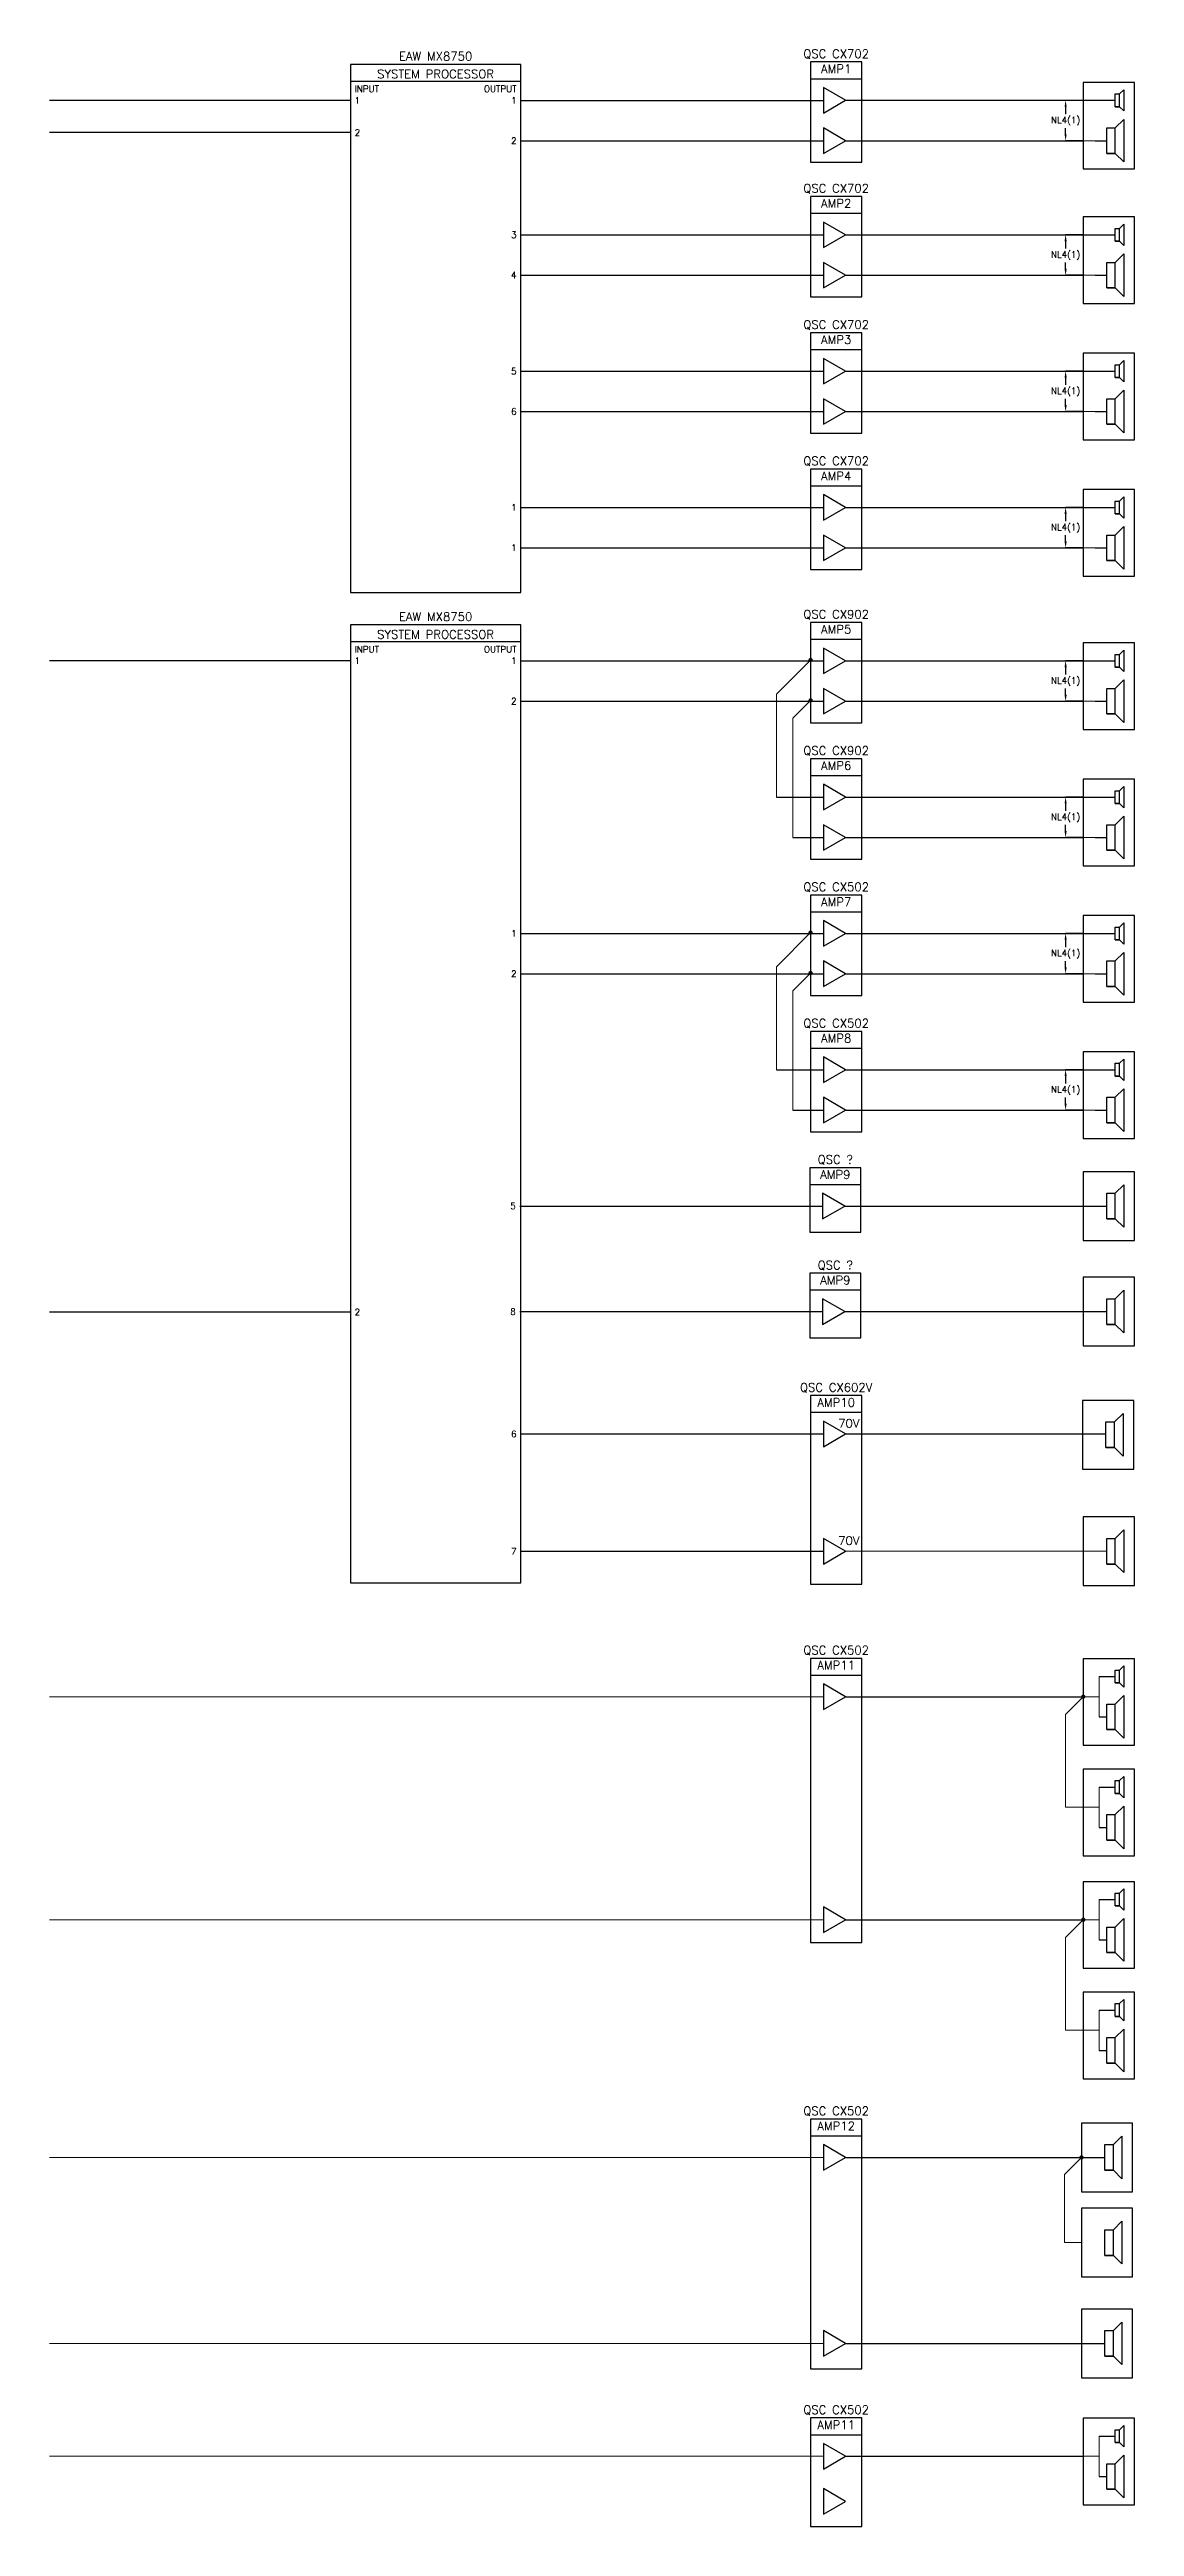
# Model space of a CAD drawing. Header units: inches. Extents: x 11.3 to 61.8, y -46.9 to -8.8.
# Drawn here: x 44.12 to 60.03, y -45.43 to -9.09 of the extents above; entities that cross this region are included whole.
import ezdxf
from ezdxf.enums import TextEntityAlignment as Align

# ---------------------------------------------------------------- set-up
doc = ezdxf.new("R2010")
doc.units = ezdxf.units.IN
doc.header["$MEASUREMENT"] = 0
for name, color, linetype in [('0-text', 2, 'Continuous'), ('AV-CONNECT', 6, 'Continuous'), ('AV-EQUIP', 3, 'Continuous'), ('AV-TXTLT', 121, 'Continuous')]:
    doc.layers.add(name, color=color, linetype=linetype)
doc.styles.add('romans', font='romans.shx')
doc.dimstyles.new('AV-FUNCTIONAL', dxfattribs={"dimtxt": 0.09375, "dimasz": 0.09375, "dimexe": 0, "dimexo": 0, "dimgap": 0.03125, "dimtad": 0, "dimtih": 1, "dimtoh": 1, "dimdec": 4, "dimzin": 0, "dimdsep": 46, "dimtxsty": 'romans', "dimcen": 0.03125, "dimadec": 0, "dimazin": 0, "dimtfac": 1, "dimtdec": 4, "dimtofl": 0, "dimtmove": 0, "dimatfit": 3, "dimfxl": 1, "dimtolj": 1, "dimtzin": 0, "dimarcsym": 0})

msp = doc.modelspace()

# ---------------------------------------------------------------- texts
at = {"layer": '0-text', "style": 'romans'}
for s, p in [('EAW MX8750', (49.78258, -9.29102)), ('QSC CX702', (55.65758, -9.25519)), ('QSC CX702', (55.65758, -11.22852)), ('QSC CX702', (55.65758, -13.22852)), ('QSC CX702', (55.65758, -15.22852)), ('EAW MX8750', (49.78258, -17.51397)), ('QSC CX902', (55.65758, -17.47852)), ('QSC CX902', (55.65758, -19.47852)), ('QSC CX502', (55.65758, -21.47852)), ('QSC CX502', (55.65758, -23.47852)), ('QSC ?', (55.64533, -25.47852)), ('QSC ?', (55.64533, -27.0276)), ('QSC CX602V', (55.65758, -28.82266)), ('QSC CX502', (55.65758, -32.67741)), ('QSC CX502', (55.65758, -39.43759)), ('QSC CX502', (55.65758, -43.82283))]:
    msp.add_text(s, height=0.125, dxfattribs=at).set_placement(p, align=Align.BOTTOM_CENTER)
at = {"layer": 'AV-TXTLT', "style": 'romans'}
for p in [(48.59508, -9.66922), (48.59508, -17.89217)]:
    msp.add_text('INPUT', height=0.09375, dxfattribs=at).set_placement(p, align=Align.MIDDLE_LEFT)
for p in [(50.97008, -9.66922), (50.97008, -17.89217)]:
    msp.add_text('OUTPUT', height=0.09375, dxfattribs=at).set_placement(p, align=Align.MIDDLE_RIGHT)
for s, insert, char_height, width, attachment_point in [('SYSTEM PROCESSOR', (49.78258, -9.38922), 0.125, 2.2738, 2), ('AMP1', (55.65758, -9.31316), 0.125, 0.8040677, 2), ('1', (48.59508, -9.83814), 0.09375, 1.143, 4), ('1', (50.97008, -9.83814), 0.09375, 1.125, 6), ('2', (48.59508, -10.31109), 0.09375, 1.143, 4), ('2', (50.97008, -10.42986), 0.09375, 1.125, 6), ('AMP2', (55.65758, -11.28648), 0.125, 0.8040677, 2), ('3', (50.97008, -11.81109), 0.09375, 1.125, 6), ('4', (50.97008, -12.40319), 0.09375, 1.125, 6), ('AMP3', (55.65758, -13.28648), 0.125, 0.8040677, 2), ('5', (50.97008, -13.81109), 0.09375, 1.125, 6), ('6', (50.97008, -14.40319), 0.09375, 1.125, 6), ('AMP4', (55.65758, -15.28648), 0.125, 0.8040677, 2), ('1', (50.97008, -15.81109), 0.09375, 1.125, 6), ('1', (50.97008, -16.40319), 0.09375, 1.125, 6), ('SYSTEM PROCESSOR', (49.78258, -17.61217), 0.125, 2.2738, 2), ('AMP5', (55.65758, -17.53648), 0.125, 0.8040677, 2), ('1', (48.59508, -18.06109), 0.09375, 1.143, 4), ('1', (50.97008, -18.06109), 0.09375, 1.125, 6), ('2', (50.97008, -18.65319), 0.09375, 1.125, 6), ('AMP6', (55.65758, -19.53648), 0.125, 0.8040677, 2), ('AMP7', (55.65758, -21.53648), 0.125, 0.8040677, 2), ('1', (50.97008, -22.06109), 0.09375, 1.125, 6), ('2', (50.97008, -22.65319), 0.09375, 1.125, 6), ('AMP8', (55.65758, -23.53648), 0.125, 0.8040677, 2), ('AMP9', (55.64533, -25.53648), 0.125, 0.8040677, 2), ('5', (50.95783, -26.06109), 0.09375, 1.125, 6), ('AMP9', (55.64533, -27.08556), 0.125, 0.8040677, 2), ('2', (48.59508, -27.61597), 0.09375, 1.143, 4), ('8', (50.95783, -27.61017), 0.09375, 1.125, 6), ('AMP10', (55.65758, -28.88062), 0.125, 0.8040677, 2), ('6', (50.97008, -29.40524), 0.09375, 1.125, 6), ('70V', (55.84319, -29.18649), 0.125, 0.8040677, 2), ('7', (50.97008, -31.12641), 0.09375, 1.125, 6), ('70V', (55.84319, -30.90766), 0.125, 0.8040677, 2), ('AMP11', (55.65758, -32.73537), 0.125, 0.8040677, 2), ('AMP12', (55.65758, -39.49555), 0.125, 0.8040677, 2), ('AMP11', (55.65758, -43.88079), 0.125, 0.8040677, 2)]:
    msp.add_mtext(s, dxfattribs=dict(at, insert=insert, char_height=char_height, width=width, attachment_point=attachment_point))

# ---------------------------------------------------------------- blocks, each defined once
blk = doc.blocks.new('AV-ldspk-1')
at = {"layer": 'AV-EQUIP'}
blk.add_lwpolyline([(0, -0.1875), (0, 0.1875), (0.125, 0.1875), (0.25, 0.3125), (0.25, -0.3125), (0.125, -0.1875), (0, -0.1875), (0.125, -0.1875), (0.125, 0.1875)], dxfattribs=at)
blk = doc.blocks.new('*D81')
at = {"layer": 'AV-TXTLT', "color": 0, "lineweight": -2, "transparency": 16777216}
for p, q in [((59.283, -18.061), (59.023, -18.061)), ((59.023, -18.155), (59.023, -18.263)), ((59.023, -18.559), (59.023, -18.468)), ((59.283, -18.653), (59.023, -18.653))]:
    blk.add_line(p, q, dxfattribs=at)
at = {"layer": 'AV-TXTLT', "color": 0, "lineweight": 15, "transparency": 16777216}
for points in [[(59.007, -18.155), (59.039, -18.155), (59.023, -18.061)], [(59.007, -18.559), (59.039, -18.559), (59.023, -18.653)]]:
    blk.add_solid(points, dxfattribs=at)
at = {"layer": 'Defpoints', "color": 0, "lineweight": 15, "transparency": 16777216}
for p in [(59.023, -18.061), (59.283, -18.061), (59.283, -18.653)]:
    blk.add_point(p, dxfattribs=at)
at = {"layer": 'AV-TXTLT', "color": 0, "transparency": 16777216, "insert": (59.023, -18.366), "char_height": 0.0938, "attachment_point": 5, "style": 'romans'}
blk.add_mtext('\\A1;NL4(1)', dxfattribs=at)
blk = doc.blocks.new('*D82')
at = {"layer": 'AV-TXTLT', "color": 0, "lineweight": -2, "transparency": 16777216}
for p, q in [((59.283, -20.061), (59.023, -20.061)), ((59.023, -20.155), (59.023, -20.263)), ((59.023, -20.559), (59.023, -20.468)), ((59.283, -20.653), (59.023, -20.653))]:
    blk.add_line(p, q, dxfattribs=at)
at = {"layer": 'AV-TXTLT', "color": 0, "lineweight": 15, "transparency": 16777216}
for points in [[(59.007, -20.155), (59.039, -20.155), (59.023, -20.061)], [(59.007, -20.559), (59.039, -20.559), (59.023, -20.653)]]:
    blk.add_solid(points, dxfattribs=at)
at = {"layer": 'Defpoints', "color": 0, "lineweight": 15, "transparency": 16777216}
for p in [(59.023, -20.061), (59.283, -20.061), (59.283, -20.653)]:
    blk.add_point(p, dxfattribs=at)
at = {"layer": 'AV-TXTLT', "color": 0, "transparency": 16777216, "insert": (59.023, -20.366), "char_height": 0.0938, "attachment_point": 5, "style": 'romans'}
blk.add_mtext('\\A1;NL4(1)', dxfattribs=at)
blk = doc.blocks.new('*D83')
at = {"layer": 'AV-TXTLT', "color": 0, "lineweight": -2, "transparency": 16777216}
for p, q in [((59.283, -22.061), (59.023, -22.061)), ((59.023, -22.155), (59.023, -22.263)), ((59.023, -22.559), (59.023, -22.468)), ((59.283, -22.653), (59.023, -22.653))]:
    blk.add_line(p, q, dxfattribs=at)
at = {"layer": 'AV-TXTLT', "color": 0, "lineweight": 15, "transparency": 16777216}
for points in [[(59.007, -22.155), (59.039, -22.155), (59.023, -22.061)], [(59.007, -22.559), (59.039, -22.559), (59.023, -22.653)]]:
    blk.add_solid(points, dxfattribs=at)
at = {"layer": 'Defpoints', "color": 0, "lineweight": 15, "transparency": 16777216}
for p in [(59.023, -22.061), (59.283, -22.061), (59.283, -22.653)]:
    blk.add_point(p, dxfattribs=at)
at = {"layer": 'AV-TXTLT', "color": 0, "transparency": 16777216, "insert": (59.023, -22.366), "char_height": 0.0938, "attachment_point": 5, "style": 'romans'}
blk.add_mtext('\\A1;NL4(1)', dxfattribs=at)
blk = doc.blocks.new('*D84')
at = {"layer": 'AV-TXTLT', "color": 0, "lineweight": -2, "transparency": 16777216}
for p, q in [((59.283, -24.061), (59.023, -24.061)), ((59.023, -24.155), (59.023, -24.263)), ((59.023, -24.559), (59.023, -24.468)), ((59.283, -24.653), (59.023, -24.653))]:
    blk.add_line(p, q, dxfattribs=at)
at = {"layer": 'AV-TXTLT', "color": 0, "lineweight": 15, "transparency": 16777216}
for points in [[(59.007, -24.155), (59.039, -24.155), (59.023, -24.061)], [(59.007, -24.559), (59.039, -24.559), (59.023, -24.653)]]:
    blk.add_solid(points, dxfattribs=at)
at = {"layer": 'Defpoints', "color": 0, "lineweight": 15, "transparency": 16777216}
for p in [(59.023, -24.061), (59.283, -24.061), (59.283, -24.653)]:
    blk.add_point(p, dxfattribs=at)
at = {"layer": 'AV-TXTLT', "color": 0, "transparency": 16777216, "insert": (59.023, -24.366), "char_height": 0.0938, "attachment_point": 5, "style": 'romans'}
blk.add_mtext('\\A1;NL4(1)', dxfattribs=at)
blk = doc.blocks.new('*D85')
at = {"layer": 'AV-TXTLT', "color": 0, "lineweight": -2, "transparency": 16777216}
for p, q in [((59.283, -9.838), (59.023, -9.838)), ((59.023, -9.932), (59.023, -10.04)), ((59.023, -10.336), (59.023, -10.245)), ((59.283, -10.43), (59.023, -10.43))]:
    blk.add_line(p, q, dxfattribs=at)
at = {"layer": 'AV-TXTLT', "color": 0, "lineweight": 15, "transparency": 16777216}
for points in [[(59.007, -9.932), (59.039, -9.932), (59.023, -9.838)], [(59.007, -10.336), (59.039, -10.336), (59.023, -10.43)]]:
    blk.add_solid(points, dxfattribs=at)
at = {"layer": 'Defpoints', "color": 0, "lineweight": 15, "transparency": 16777216}
for p in [(59.023, -9.838), (59.283, -9.838), (59.283, -10.43)]:
    blk.add_point(p, dxfattribs=at)
at = {"layer": 'AV-TXTLT', "color": 0, "transparency": 16777216, "insert": (59.023, -10.142), "char_height": 0.0938, "attachment_point": 5, "style": 'romans'}
blk.add_mtext('\\A1;NL4(1)', dxfattribs=at)
blk = doc.blocks.new('*D86')
at = {"layer": 'AV-TXTLT', "color": 0, "lineweight": -2, "transparency": 16777216}
for p, q in [((59.283, -11.811), (59.023, -11.811)), ((59.023, -11.905), (59.023, -12.013)), ((59.023, -12.309), (59.023, -12.218)), ((59.283, -12.403), (59.023, -12.403))]:
    blk.add_line(p, q, dxfattribs=at)
at = {"layer": 'AV-TXTLT', "color": 0, "lineweight": 15, "transparency": 16777216}
for points in [[(59.007, -11.905), (59.039, -11.905), (59.023, -11.811)], [(59.007, -12.309), (59.039, -12.309), (59.023, -12.403)]]:
    blk.add_solid(points, dxfattribs=at)
at = {"layer": 'Defpoints', "color": 0, "lineweight": 15, "transparency": 16777216}
for p in [(59.023, -11.811), (59.283, -11.811), (59.283, -12.403)]:
    blk.add_point(p, dxfattribs=at)
at = {"layer": 'AV-TXTLT', "color": 0, "transparency": 16777216, "insert": (59.023, -12.116), "char_height": 0.0938, "attachment_point": 5, "style": 'romans'}
blk.add_mtext('\\A1;NL4(1)', dxfattribs=at)
blk = doc.blocks.new('*D87')
at = {"layer": 'AV-TXTLT', "color": 0, "lineweight": -2, "transparency": 16777216}
for p, q in [((59.283, -13.811), (59.023, -13.811)), ((59.023, -13.905), (59.023, -14.013)), ((59.023, -14.309), (59.023, -14.218)), ((59.283, -14.403), (59.023, -14.403))]:
    blk.add_line(p, q, dxfattribs=at)
at = {"layer": 'AV-TXTLT', "color": 0, "lineweight": 15, "transparency": 16777216}
for points in [[(59.007, -13.905), (59.039, -13.905), (59.023, -13.811)], [(59.007, -14.309), (59.039, -14.309), (59.023, -14.403)]]:
    blk.add_solid(points, dxfattribs=at)
at = {"layer": 'Defpoints', "color": 0, "lineweight": 15, "transparency": 16777216}
for p in [(59.023, -13.811), (59.283, -13.811), (59.283, -14.403)]:
    blk.add_point(p, dxfattribs=at)
at = {"layer": 'AV-TXTLT', "color": 0, "transparency": 16777216, "insert": (59.023, -14.116), "char_height": 0.0938, "attachment_point": 5, "style": 'romans'}
blk.add_mtext('\\A1;NL4(1)', dxfattribs=at)
blk = doc.blocks.new('*D88')
at = {"layer": 'AV-TXTLT', "color": 0, "lineweight": -2, "transparency": 16777216}
for p, q in [((59.283, -15.811), (59.023, -15.811)), ((59.023, -15.905), (59.023, -16.013)), ((59.023, -16.309), (59.023, -16.218)), ((59.283, -16.403), (59.023, -16.403))]:
    blk.add_line(p, q, dxfattribs=at)
at = {"layer": 'AV-TXTLT', "color": 0, "lineweight": 15, "transparency": 16777216}
for points in [[(59.007, -15.905), (59.039, -15.905), (59.023, -15.811)], [(59.007, -16.309), (59.039, -16.309), (59.023, -16.403)]]:
    blk.add_solid(points, dxfattribs=at)
at = {"layer": 'Defpoints', "color": 0, "lineweight": 15, "transparency": 16777216}
for p in [(59.023, -15.811), (59.283, -15.811), (59.283, -16.403)]:
    blk.add_point(p, dxfattribs=at)
at = {"layer": 'AV-TXTLT', "color": 0, "transparency": 16777216, "insert": (59.023, -16.116), "char_height": 0.0938, "attachment_point": 5, "style": 'romans'}
blk.add_mtext('\\A1;NL4(1)', dxfattribs=at)

# ---------------------------------------------------------------- dimensions: what is measured, and where the dimension line sits
at = {"layer": 'AV-TXTLT'}
for base, p1, p2, picture, middle in [((59.02308, -9.83777), (59.28258, -10.42986), (59.28258, -9.83777), '*D85', (59.02308, -10.14232)), ((59.02308, -11.81109), (59.28258, -12.40319), (59.28258, -11.81109), '*D86', (59.02308, -12.11565)), ((59.02308, -13.81109), (59.28258, -14.40319), (59.28258, -13.81109), '*D87', (59.02308, -14.11565)), ((59.02308, -15.81109), (59.28258, -16.40319), (59.28258, -15.81109), '*D88', (59.02308, -16.11565)), ((59.02308, -18.06109), (59.28258, -18.65319), (59.28258, -18.06109), '*D81', (59.02308, -18.36565)), ((59.02308, -20.06109), (59.28258, -20.65319), (59.28258, -20.06109), '*D82', (59.02308, -20.36565)), ((59.02308, -22.06109), (59.28258, -22.65319), (59.28258, -22.06109), '*D83', (59.02308, -22.36565)), ((59.02308, -24.06109), (59.28258, -24.65319), (59.28258, -24.06109), '*D84', (59.02308, -24.36565))]:
    dim = msp.add_linear_dim(base=base, p1=p1, p2=p2, angle=90, text='NL4(1)', dimstyle='AV-FUNCTIONAL', dxfattribs=at)
    dim.commit()
    dim.dimension.update_dxf_attribs({"geometry": picture, "text_midpoint": middle, "dimtype": 160})

# ---------------------------------------------------------------- linework, layer by layer
at = {"layer": 'AV-CONNECT'}
for p, q in [((48.53258, -9.83814), (44.1207, -9.83814)), ((48.53258, -9.83814), (48.28258, -9.83814)), ((51.03258, -9.83814), (55.47008, -9.83814)), ((55.79484, -9.83777), (59.28258, -9.83777)), ((59.28258, -9.83777), (59.7514, -9.83777)), ((48.53258, -10.31109), (44.1207, -10.31109)), ((48.53258, -10.31109), (48.28258, -10.31109)), ((51.03258, -10.42986), (55.47008, -10.42986)), ((55.79484, -10.42986), (59.28258, -10.42986)), ((59.45449, -10.42986), (59.6264, -10.42986)), ((51.03258, -11.81109), (55.47008, -11.81109)), ((55.79484, -11.81109), (59.28258, -11.81109)), ((59.28258, -11.81109), (59.7514, -11.81109)), ((51.03258, -12.40319), (55.47008, -12.40319)), ((55.79484, -12.40319), (59.28258, -12.40319)), ((59.45449, -12.40319), (59.6264, -12.40319)), ((51.03258, -13.81109), (55.47008, -13.81109)), ((55.79484, -13.81109), (59.28258, -13.81109)), ((59.28258, -13.81109), (59.7514, -13.81109)), ((51.03258, -14.40319), (55.47008, -14.40319)), ((55.79484, -14.40319), (59.28258, -14.40319)), ((59.45449, -14.40319), (59.6264, -14.40319)), ((51.03258, -15.81109), (55.47008, -15.81109)), ((55.79484, -15.81109), (59.28258, -15.81109)), ((59.28258, -15.81109), (59.7514, -15.81109)), ((51.03258, -16.40319), (55.47008, -16.40319)), ((55.79484, -16.40319), (59.28258, -16.40319)), ((59.45449, -16.40319), (59.6264, -16.40319)), ((48.53258, -18.06109), (44.1207, -18.06109)), ((51.03258, -18.06109), (54.47008, -18.06109)), ((54.47008, -18.06109), (55.47008, -18.06109)), ((55.28258, -18.05005), (54.78258, -18.55005)), ((55.79484, -18.06109), (59.28258, -18.06109)), ((59.28258, -18.06109), (59.7514, -18.06109)), ((51.03258, -18.65319), (51.28259, -18.65319)), ((51.28259, -18.65319), (55.47008, -18.65319)), ((55.28258, -18.64214), (55.02053, -18.90419)), ((55.79484, -18.65319), (59.28258, -18.65319)), ((59.45449, -18.65319), (59.6264, -18.65319)), ((54.78258, -20.06109), (55.47008, -20.06109)), ((55.79484, -20.06109), (59.28258, -20.06109)), ((59.28258, -20.06109), (59.7514, -20.06109)), ((55.02053, -20.65319), (55.47008, -20.65319)), ((55.79484, -20.65319), (59.28258, -20.65319)), ((59.45449, -20.65319), (59.6264, -20.65319)), ((51.03258, -22.06109), (54.47008, -22.06109)), ((54.47008, -22.06109), (55.47008, -22.06109)), ((55.28258, -22.05005), (54.78258, -22.55005)), ((55.79484, -22.06109), (59.28258, -22.06109)), ((59.28258, -22.06109), (59.7514, -22.06109)), ((51.03258, -22.65319), (51.28259, -22.65319)), ((51.28259, -22.65319), (55.47008, -22.65319)), ((55.28258, -22.64214), (55.02053, -22.90419)), ((55.79484, -22.65319), (59.28258, -22.65319)), ((59.45449, -22.65319), (59.6264, -22.65319)), ((54.78258, -24.06109), (55.47008, -24.06109)), ((55.79484, -24.06109), (59.28258, -24.06109)), ((59.28258, -24.06109), (59.7514, -24.06109)), ((55.02053, -24.65319), (55.47008, -24.65319)), ((55.79484, -24.65319), (59.28258, -24.65319)), ((59.45449, -24.65319), (59.6264, -24.65319)), ((51.02033, -26.06109), (54.45783, -26.06109)), ((54.45783, -26.06109), (55.45783, -26.06109)), ((55.78258, -26.06109), (59.6264, -26.06109)), ((48.53258, -27.61597), (44.1207, -27.61597)), ((51.02033, -27.61017), (54.45783, -27.61017)), ((54.45783, -27.61017), (55.45783, -27.61017)), ((55.78258, -27.61017), (59.6264, -27.61017)), ((51.03258, -29.40524), (55.47008, -29.40524)), ((55.79484, -29.40524), (59.61535, -29.40524)), ((51.03258, -31.12641), (55.47008, -31.12641)), ((59.51699, -32.96394), (59.7514, -32.96394)), ((55.79484, -33.25999), (59.28258, -33.25999)), ((59.28258, -33.25999), (59.02053, -33.52204)), ((59.51699, -33.55603), (59.6264, -33.55603)), ((59.51699, -34.58556), (59.7514, -34.58556)), ((59.51699, -35.17765), (59.6264, -35.17765)), ((59.51699, -36.23604), (59.7514, -36.23604)), ((55.79484, -36.53209), (59.28258, -36.53209)), ((59.28258, -36.53209), (59.02053, -36.79414)), ((59.51699, -36.82814), (59.6264, -36.82814)), ((59.51699, -37.85766), (59.7514, -37.85766)), ((59.51699, -38.44976), (59.6264, -38.44976)), ((55.79484, -40.02016), (59.59973, -40.02016)), ((59.26696, -40.00912), (59.00491, -40.27117)), ((55.79484, -42.74813), (59.59973, -42.74813)), ((59.51699, -44.10935), (59.7514, -44.10935)), ((55.79484, -44.4054), (59.28258, -44.4054)), ((59.51699, -44.70145), (59.6264, -44.70145))]:
    msp.add_line(p, q, dxfattribs=at)
at = {"layer": 'AV-CONNECT', "lineweight": 15}
for p, q in [((59.28258, -10.42986), (59.45449, -10.42986)), ((59.28258, -12.40319), (59.45449, -12.40319)), ((59.28258, -14.40319), (59.45449, -14.40319)), ((59.28258, -16.40319), (59.45449, -16.40319)), ((54.78258, -20.06109), (54.78258, -18.55005)), ((59.28258, -18.65319), (59.45449, -18.65319)), ((55.02053, -18.90419), (55.02053, -20.65319)), ((59.28258, -20.65319), (59.45449, -20.65319)), ((54.78258, -24.06109), (54.78258, -22.55005)), ((59.28258, -22.65319), (59.45449, -22.65319)), ((55.02053, -22.90419), (55.02053, -24.65319)), ((59.28258, -24.65319), (59.45449, -24.65319)), ((55.79484, -31.12641), (58.52033, -31.12641)), ((58.52033, -31.12641), (59.6264, -31.12641)), ((59.51699, -32.96394), (59.51699, -33.55603)), ((55.47008, -33.25999), (44.1207, -33.25999)), ((59.51699, -33.25999), (59.28258, -33.25999)), ((59.02053, -33.52204), (59.02053, -34.88161)), ((59.02053, -34.88161), (59.28258, -34.88161)), ((59.51699, -34.88161), (59.28258, -34.88161)), ((59.51699, -34.58556), (59.51699, -35.17765)), ((59.51699, -36.23604), (59.51699, -36.82814)), ((55.47008, -36.53209), (44.1207, -36.53209)), ((59.51699, -36.53209), (59.28258, -36.53209)), ((59.02053, -36.79414), (59.02053, -38.15371)), ((59.02053, -38.15371), (59.28258, -38.15371)), ((59.51699, -38.15371), (59.28258, -38.15371)), ((59.51699, -37.85766), (59.51699, -38.44976)), ((55.47008, -40.02016), (44.1207, -40.02016)), ((59.00491, -40.27117), (59.00491, -41.27016)), ((59.00491, -41.27016), (59.25591, -41.27016)), ((55.47008, -42.74813), (44.1207, -42.74813)), ((59.51699, -44.10935), (59.51699, -44.70145)), ((55.47008, -44.4054), (44.1207, -44.4054)), ((59.51699, -44.4054), (59.28258, -44.4054))]:
    msp.add_line(p, q, dxfattribs=at)
at = {"layer": 'AV-CONNECT', "const_width": 0.03125}
for points in [[(55.26696, -18.05005, 1), (55.29821, -18.05005, 1)], [(55.26696, -18.64214, 1), (55.29821, -18.64214, 1)], [(55.26696, -22.05005, 1), (55.29821, -22.05005, 1)], [(55.26696, -22.64214, 1), (55.29821, -22.64214, 1)], [(59.26696, -33.25999, 1), (59.29821, -33.25999, 1)], [(59.26696, -36.53209, 1), (59.29821, -36.53209, 1)], [(59.24029, -40.02016, 1), (59.27154, -40.02016, 1)]]:
    msp.add_lwpolyline(points, format="xyb", close=True, dxfattribs=at)
at = {"layer": 'AV-EQUIP'}
for p, q in [((51.03258, -17.53405), (48.53258, -17.53405)), ((48.53258, -17.53405), (48.53258, -31.59068)), ((51.03258, -31.59068), (51.03258, -17.53405)), ((48.53258, -31.59068), (51.03258, -31.59068))]:
    msp.add_line(p, q, dxfattribs=at)
for points in [[(48.53258, -17.06109), (51.03258, -17.06109), (51.03258, -9.31109), (48.53258, -9.31109)], [(55.28258, -10.74686), (56.03258, -10.74686), (56.03258, -9.27527), (55.28258, -9.27527)], [(55.47008, -9.65027), (55.47008, -10.02527), (55.79484, -9.83777)], [(59.28258, -10.84502), (60.03258, -10.84502), (60.03258, -9.57629), (59.28258, -9.57629)], [(55.47008, -10.24236), (55.47008, -10.61736), (55.79484, -10.42986)], [(55.28258, -12.72018), (56.03258, -12.72018), (56.03258, -11.24859), (55.28258, -11.24859)], [(55.47008, -11.62359), (55.47008, -11.99859), (55.79484, -11.81109)], [(59.28258, -12.81835), (60.03258, -12.81835), (60.03258, -11.54962), (59.28258, -11.54962)], [(55.47008, -12.21569), (55.47008, -12.59069), (55.79484, -12.40319)], [(55.28258, -14.72018), (56.03258, -14.72018), (56.03258, -13.24859), (55.28258, -13.24859)], [(55.47008, -13.62359), (55.47008, -13.99859), (55.79484, -13.81109)], [(59.28258, -14.81835), (60.03258, -14.81835), (60.03258, -13.54962), (59.28258, -13.54962)], [(55.47008, -14.21569), (55.47008, -14.59069), (55.79484, -14.40319)], [(55.28258, -16.72018), (56.03258, -16.72018), (56.03258, -15.24859), (55.28258, -15.24859)], [(55.47008, -15.62359), (55.47008, -15.99859), (55.79484, -15.81109)], [(59.28258, -16.81835), (60.03258, -16.81835), (60.03258, -15.54962), (59.28258, -15.54962)], [(55.47008, -16.21569), (55.47008, -16.59069), (55.79484, -16.40319)], [(55.28258, -18.97018), (56.03258, -18.97018), (56.03258, -17.49859), (55.28258, -17.49859)], [(59.28258, -19.06835), (60.03258, -19.06835), (60.03258, -17.79962), (59.28258, -17.79962)], [(55.47008, -17.87359), (55.47008, -18.24859), (55.79484, -18.06109)], [(55.47008, -18.46569), (55.47008, -18.84069), (55.79484, -18.65319)], [(55.28258, -20.97018), (56.03258, -20.97018), (56.03258, -19.49859), (55.28258, -19.49859)], [(55.47008, -19.87359), (55.47008, -20.24859), (55.79484, -20.06109)], [(59.28258, -21.06835), (60.03258, -21.06835), (60.03258, -19.79962), (59.28258, -19.79962)], [(55.47008, -20.46569), (55.47008, -20.84069), (55.79484, -20.65319)], [(55.28258, -22.97018), (56.03258, -22.97018), (56.03258, -21.49859), (55.28258, -21.49859)], [(59.28258, -23.06835), (60.03258, -23.06835), (60.03258, -21.79962), (59.28258, -21.79962)], [(55.47008, -21.87359), (55.47008, -22.24859), (55.79484, -22.06109)], [(55.47008, -22.46569), (55.47008, -22.84069), (55.79484, -22.65319)], [(55.28258, -24.97018), (56.03258, -24.97018), (56.03258, -23.49859), (55.28258, -23.49859)], [(55.47008, -23.87359), (55.47008, -24.24859), (55.79484, -24.06109)], [(59.28258, -25.06835), (60.03258, -25.06835), (60.03258, -23.79962), (59.28258, -23.79962)], [(55.47008, -24.46569), (55.47008, -24.84069), (55.79484, -24.65319)], [(55.27033, -26.44652), (56.02033, -26.44652), (56.02033, -25.49859), (55.27033, -25.49859)], [(59.28258, -26.56468), (60.03258, -26.56468), (60.03258, -25.5575), (59.28258, -25.5575)], [(55.45783, -25.87359), (55.45783, -26.24859), (55.78258, -26.06109)], [(55.27033, -27.99559), (56.02033, -27.99559), (56.02033, -27.04767), (55.27033, -27.04767)], [(59.28258, -28.11376), (60.03258, -28.11376), (60.03258, -27.10658), (59.28258, -27.10658)], [(55.45783, -27.42267), (55.45783, -27.79767), (55.78258, -27.61017)], [(55.28258, -31.60914), (56.03258, -31.60914), (56.03258, -28.84274), (55.28258, -28.84274)], [(59.27154, -29.91987), (60.02154, -29.91987), (60.02154, -28.91269), (59.27154, -28.91269)], [(55.47008, -29.21774), (55.47008, -29.59274), (55.79484, -29.40524)], [(59.28258, -31.63), (60.03258, -31.63), (60.03258, -30.62282), (59.28258, -30.62282)], [(55.47008, -30.93891), (55.47008, -31.31391), (55.79484, -31.12641)], [(55.28258, -36.86479), (56.03258, -36.86479), (56.03258, -32.69749), (55.28258, -32.69749)], [(59.28258, -33.97119), (60.03258, -33.97119), (60.03258, -32.70246), (59.28258, -32.70246)], [(55.47008, -33.07249), (55.47008, -33.44749), (55.79484, -33.25999)], [(59.28258, -35.59282), (60.03258, -35.59282), (60.03258, -34.32409), (59.28258, -34.32409)], [(59.28258, -37.2433), (60.03258, -37.2433), (60.03258, -35.97457), (59.28258, -35.97457)], [(55.47008, -36.34459), (55.47008, -36.71959), (55.79484, -36.53209)], [(59.28258, -38.86492), (60.03258, -38.86492), (60.03258, -37.59619), (59.28258, -37.59619)], [(55.28258, -43.12074), (56.03258, -43.12074), (56.03258, -39.45766), (55.28258, -39.45766)], [(59.25591, -40.52376), (60.00591, -40.52376), (60.00591, -39.51657), (59.25591, -39.51657)], [(55.47008, -39.83266), (55.47008, -40.20766), (55.79484, -40.02016)], [(59.25591, -41.77376), (60.00591, -41.77376), (60.00591, -40.76657), (59.25591, -40.76657)], [(59.25591, -43.25172), (60.00591, -43.25172), (60.00591, -42.24454), (59.25591, -42.24454)], [(55.47008, -42.56063), (55.47008, -42.93563), (55.79484, -42.74813)], [(55.28258, -45.43475), (56.03258, -45.43475), (56.03258, -43.8429), (55.28258, -43.8429)], [(59.28258, -45.11661), (60.03258, -45.11661), (60.03258, -43.84788), (59.28258, -43.84788)], [(55.47008, -44.2179), (55.47008, -44.5929), (55.79484, -44.4054)], [(55.47008, -44.87891), (55.47008, -45.25391), (55.79484, -45.06641)]]:
    msp.add_lwpolyline(points, close=True, dxfattribs=at)
at = {"layer": 'AV-TXTLT'}
for p, q in [((51.03258, -9.56109), (48.53258, -9.56109)), ((56.03258, -9.52527), (55.28258, -9.52527)), ((56.03258, -11.49859), (55.28258, -11.49859)), ((56.03258, -13.49859), (55.28258, -13.49859)), ((56.03258, -15.49859), (55.28258, -15.49859)), ((51.03258, -17.78405), (48.53258, -17.78405)), ((56.03258, -17.74859), (55.28258, -17.74859)), ((56.03258, -19.74859), (55.28258, -19.74859)), ((56.03258, -21.74859), (55.28258, -21.74859)), ((56.03258, -23.74859), (55.28258, -23.74859)), ((56.02033, -25.74859), (55.27033, -25.74859)), ((56.02033, -27.29767), (55.27033, -27.29767)), ((56.03258, -29.09274), (55.28258, -29.09274)), ((56.03258, -32.94749), (55.28258, -32.94749)), ((56.03258, -39.70766), (55.28258, -39.70766)), ((56.03258, -44.0929), (55.28258, -44.0929))]:
    msp.add_line(p, q, dxfattribs=at)

# ---------------------------------------------------------------- block references
at = {"xscale": 0.5, "yscale": 0.5, "zscale": 0.5}
for p in [(59.7514, -9.83777), (59.7514, -11.81109), (59.7514, -13.81109), (59.7514, -15.81109), (59.7514, -18.06109), (59.7514, -20.06109), (59.7514, -22.06109), (59.7514, -24.06109), (59.7514, -32.96394), (59.7514, -34.58556), (59.7514, -36.23604), (59.7514, -37.85766), (59.7514, -44.10935)]:
    msp.add_blockref('AV-ldspk-1', p, dxfattribs=at)
for p in [(59.6264, -10.42986), (59.6264, -12.40319), (59.6264, -14.40319), (59.6264, -16.40319), (59.6264, -18.65319), (59.6264, -20.65319), (59.6264, -22.65319), (59.6264, -24.65319), (59.6264, -26.06109), (59.6264, -27.61017), (59.61535, -29.41628), (59.6264, -31.12641), (59.6264, -33.55603), (59.6264, -35.17765), (59.6264, -36.82814), (59.6264, -38.44976), (59.59973, -40.02016), (59.59973, -41.27016), (59.59973, -42.74813), (59.6264, -44.70145)]:
    msp.add_blockref('AV-ldspk-1', p)

msp.set_redraw_order([(e.dxf.handle, doc.entitydb.next_handle()) for e in msp.query("TEXT MTEXT ATTDEF DIMENSION ARC_DIMENSION")])  # texts and dimensions are drawn at this point

doc.saveas('drawing.dxf')
